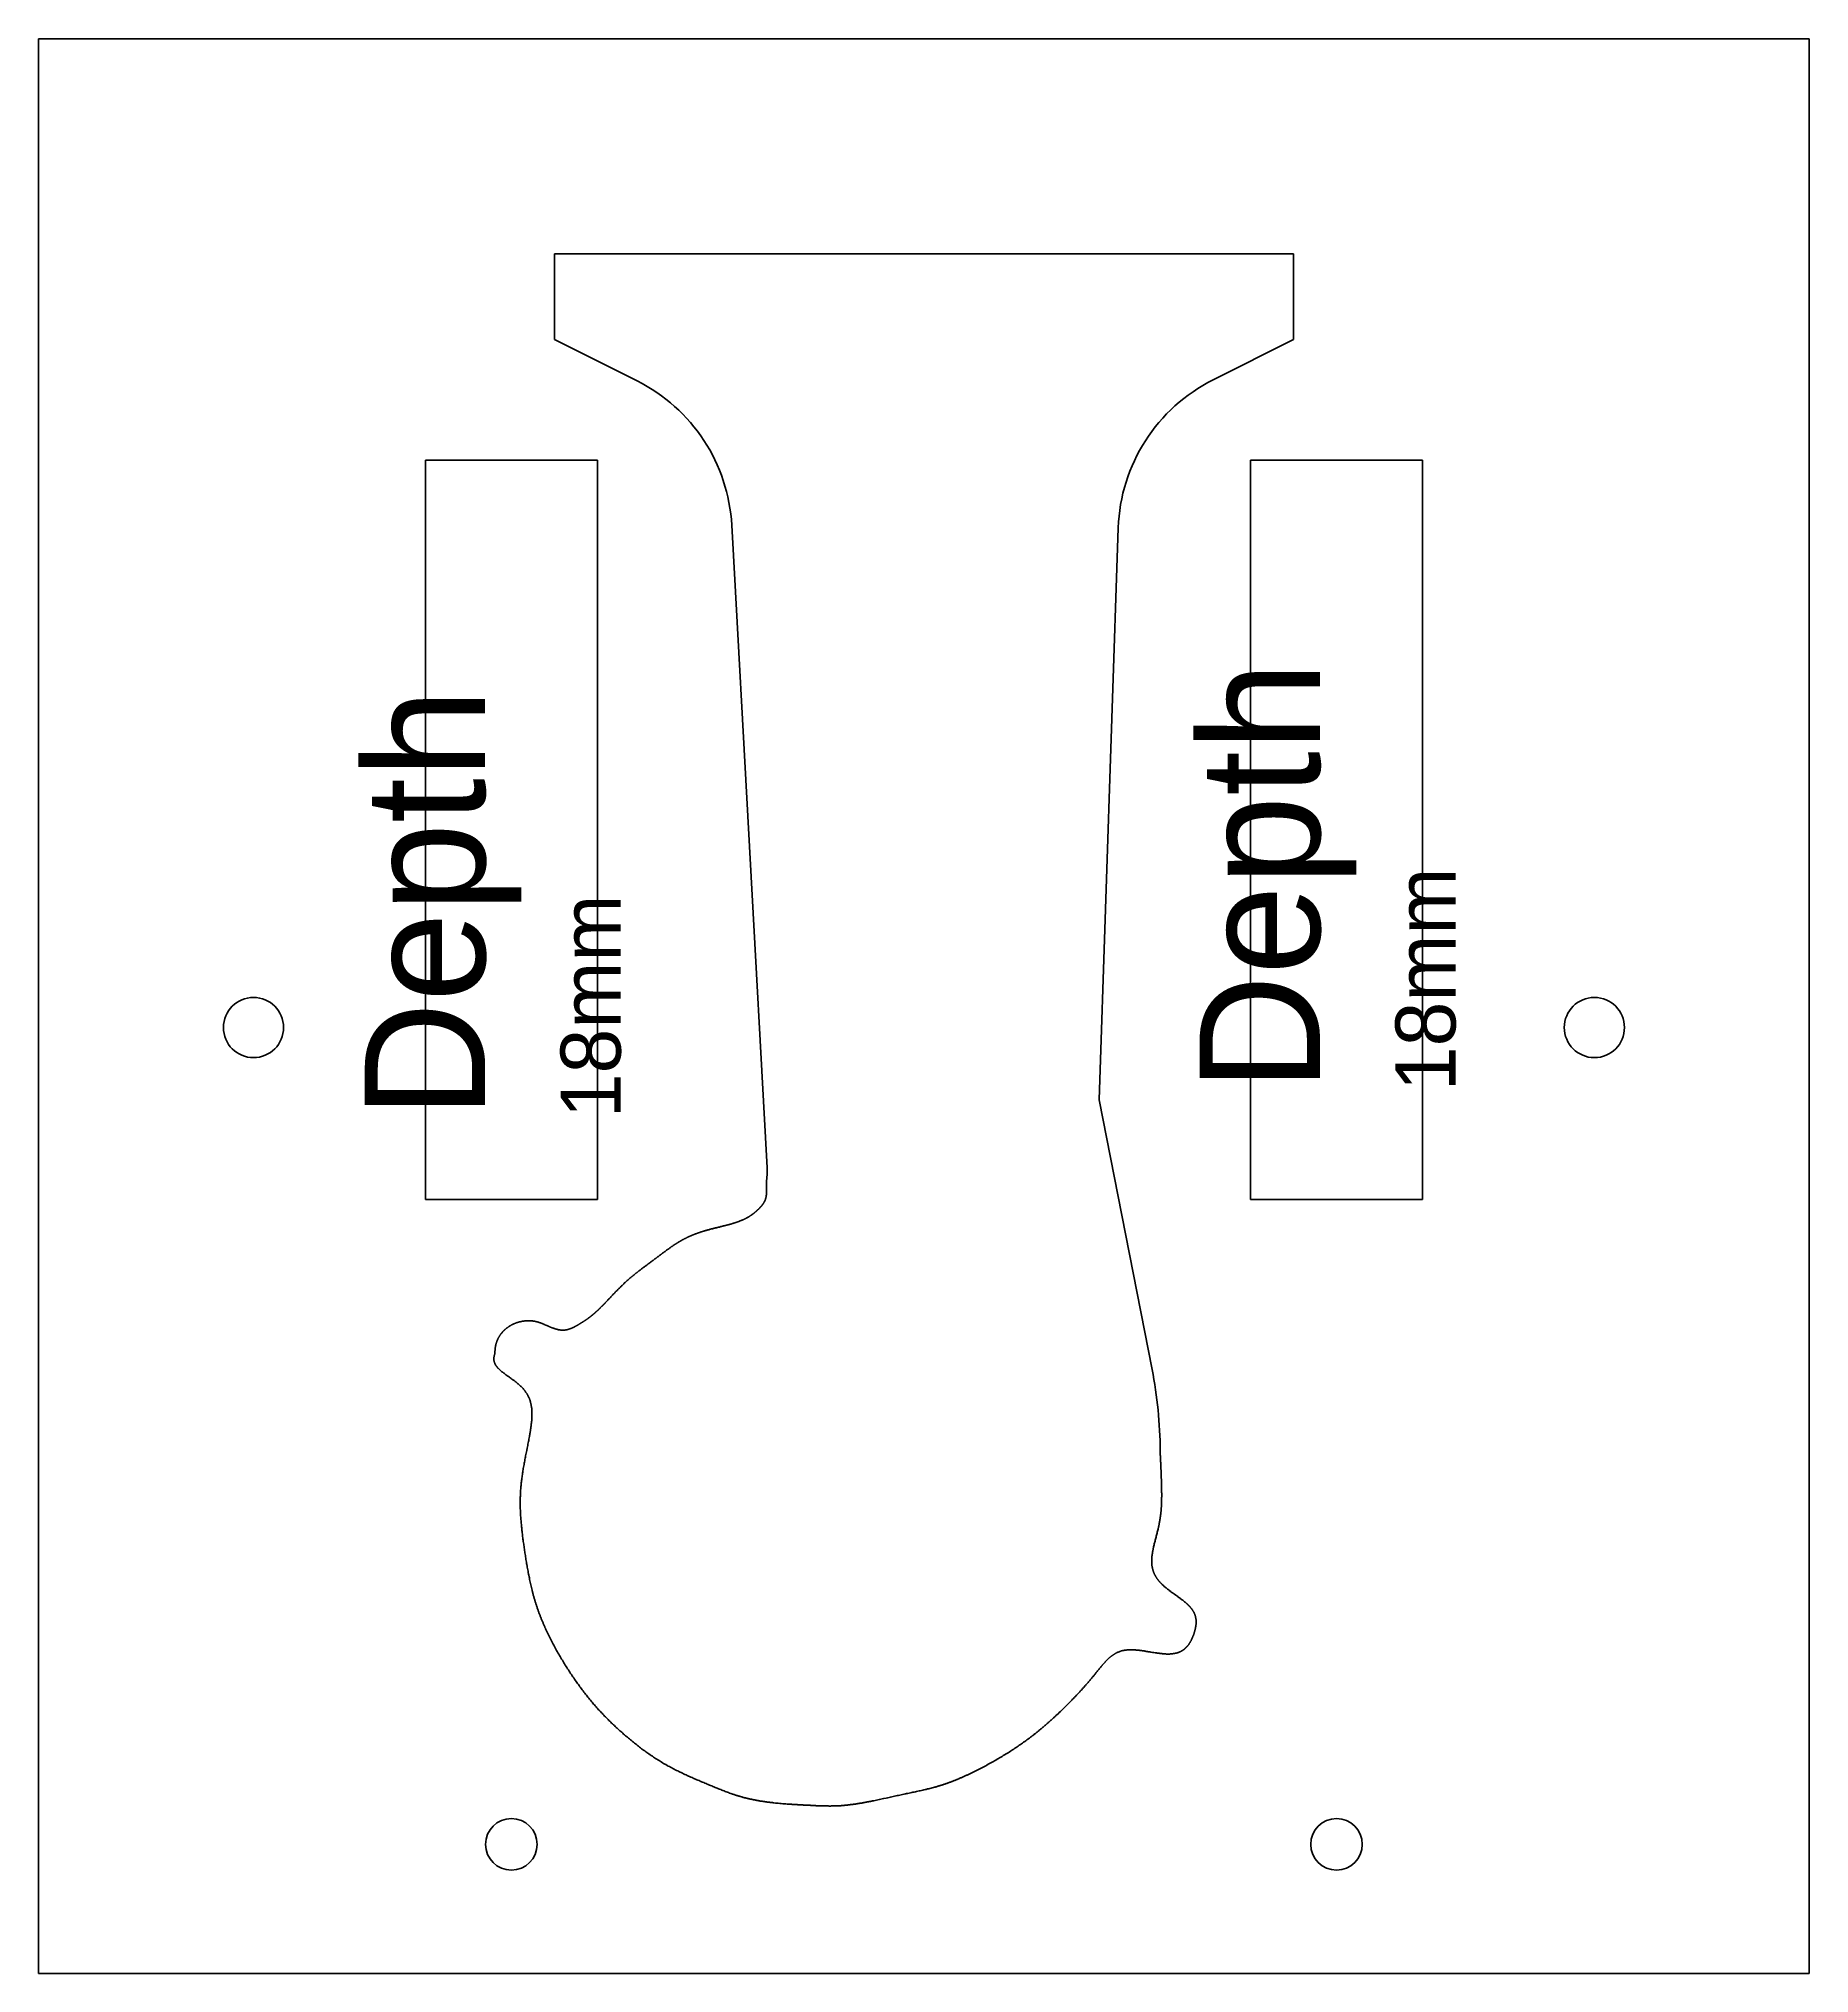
# Model space of a CAD drawing. Extents: x -586 to 710, y -253 to 486.
# Drawn here: x -104.9 to 101.1, y -211.4 to 13.6 of the extents above; entities that cross this region are included whole.
import ezdxf

# ---------------------------------------------------------------- set-up
doc = ezdxf.new("R2010")
doc.units = 0
doc.header["$MEASUREMENT"] = 0
doc.layers.add('Видимый контур (ГОСТ)', color=7, linetype='Continuous', lineweight=0)
doc.layers.add('Обозначение (ГОСТ)', color=7, linetype='Continuous', lineweight=0)

# ---------------------------------------------------------------- blocks, each defined once
blk = doc.blocks.new('Block_7')
at = {"layer": 'Обозначение (ГОСТ)', "char_height": 0.2, "attachment_point": 7, "rotation": 90}
for s, insert in [('\\C18;\\c0;\\FMyriad Pro|b0|i0|c1;\\H14.000000;\\W1.000000;Depth', (48.38, -108.8)), ('\\C18;\\c0;\\FMyriad Pro|b0|i0|c1;\\H7.000000;\\W1.000000;18mm', (60.04, -108.8))]:
    blk.add_mtext(s, dxfattribs=dict(at, insert=insert))
blk = doc.blocks.new('Block_8')
at = {"layer": 'Обозначение (ГОСТ)', "char_height": 0.2, "attachment_point": 7, "rotation": 90}
for s, insert in [('\\C18;\\c0;\\FMyriad Pro|b0|i0|c1;\\H14.000000;\\W1.000000;Depth', (-48.75, -111.95)), ('\\C18;\\c0;\\FMyriad Pro|b0|i0|c1;\\H7.000000;\\W1.000000;18mm', (-37.09, -111.95))]:
    blk.add_mtext(s, dxfattribs=dict(at, insert=insert))

msp = doc.modelspace()

# ---------------------------------------------------------------- linework, layer by layer
at = {"layer": 'Видимый контур (ГОСТ)', "color": 18, "lineweight": 50, "true_color": 0x000000}
for p, q in [((-104.91, 13.6), (101.09, 13.6)), ((-104.91, -211.4), (-104.91, 13.6)), ((101.09, 13.6), (101.09, -211.4)), ((-44.91, -11.4), (41.09, -11.4)), ((-44.91, -21.4), (-44.91, -11.4)), ((41.09, -11.4), (41.09, -21.4)), ((-35.29, -26.2), (-44.91, -21.4)), ((41.09, -21.4), (31.74, -26.07)), ((-59.91, -121.4), (-59.91, -35.4)), ((-59.91, -35.4), (-39.91, -35.4)), ((-39.91, -35.4), (-39.91, -121.4)), ((36.09, -121.4), (36.09, -35.4)), ((36.09, -35.4), (56.09, -35.4)), ((56.09, -35.4), (56.09, -121.4)), ((-20.14, -117.73), (-24.27, -42.99)), ((20.7, -43.29), (18.46, -109.8)), ((18.46, -109.8), (24.63, -141.18)), ((-39.91, -121.4), (-59.91, -121.4)), ((56.09, -121.4), (36.09, -121.4)), ((101.09, -211.4), (-104.91, -211.4))]:
    msp.add_line(p, q, dxfattribs=at)
for points in [[(-51.83, -139.33), (-51.83, -139.31), (-51.83, -139.28), (-51.83, -139.25), (-51.83, -139.23), (-51.82, -139.2), (-51.82, -139.17), (-51.82, -139.15), (-51.82, -139.12), (-51.82, -139.09), (-51.82, -139.07), (-51.82, -139.04), (-51.82, -139.01), (-51.82, -138.99), (-51.81, -138.96), (-51.81, -138.93), (-51.81, -138.91), (-51.81, -138.88), (-51.81, -138.85), (-51.8, -138.83), (-51.8, -138.8), (-51.8, -138.77), (-51.8, -138.75), (-51.79, -138.72), (-51.79, -138.69), (-51.79, -138.67), (-51.78, -138.64), (-51.78, -138.61), (-51.77, -138.59), (-51.77, -138.56), (-51.76, -138.53), (-51.76, -138.51), (-51.76, -138.48), (-51.75, -138.45), (-51.75, -138.43), (-51.74, -138.4), (-51.73, -138.37), (-51.73, -138.35), (-51.72, -138.32), (-51.72, -138.29), (-51.71, -138.27), (-51.7, -138.24), (-51.7, -138.21), (-51.69, -138.19), (-51.68, -138.16), (-51.67, -138.13), (-51.67, -138.11), (-51.66, -138.08), (-51.65, -138.05), (-51.64, -138.03), (-51.63, -138), (-51.63, -137.98), (-51.62, -137.95), (-51.61, -137.92), (-51.6, -137.9), (-51.59, -137.87), (-51.58, -137.85), (-51.57, -137.82), (-51.56, -137.8), (-51.55, -137.77), (-51.54, -137.75), (-51.53, -137.72), (-51.52, -137.69), (-51.5, -137.67), (-51.49, -137.64), (-51.48, -137.62), (-51.47, -137.59), (-51.46, -137.57), (-51.44, -137.54), (-51.43, -137.52), (-51.42, -137.49), (-51.41, -137.47), (-51.39, -137.44), (-51.38, -137.42), (-51.36, -137.4), (-51.35, -137.37), (-51.34, -137.35), (-51.32, -137.32), (-51.31, -137.3), (-51.29, -137.28), (-51.28, -137.25), (-51.26, -137.23), (-51.25, -137.2), (-51.23, -137.18), (-51.21, -137.16), (-51.2, -137.13), (-51.18, -137.11), (-51.16, -137.09), (-51.15, -137.07), (-51.13, -137.04), (-51.11, -137.02), (-51.09, -137), (-51.08, -136.97), (-51.06, -136.95), (-51.04, -136.93), (-51.02, -136.91), (-51, -136.89), (-50.98, -136.86), (-50.97, -136.84), (-50.95, -136.82), (-50.93, -136.8), (-50.91, -136.78), (-50.89, -136.76), (-50.87, -136.73), (-50.85, -136.71), (-50.83, -136.69), (-50.81, -136.67), (-50.78, -136.65), (-50.76, -136.63), (-50.74, -136.61), (-50.72, -136.59), (-50.7, -136.57), (-50.68, -136.55), (-50.66, -136.53), (-50.63, -136.51), (-50.61, -136.49), (-50.59, -136.47), (-50.57, -136.45), (-50.54, -136.43), (-50.52, -136.41), (-50.5, -136.4), (-50.47, -136.38), (-50.45, -136.36), (-50.43, -136.34), (-50.4, -136.32), (-50.38, -136.3), (-50.35, -136.29), (-50.33, -136.27), (-50.3, -136.25), (-50.28, -136.23), (-50.26, -136.22), (-50.23, -136.2), (-50.21, -136.18), (-50.18, -136.17), (-50.15, -136.15), (-50.13, -136.13), (-50.1, -136.12), (-50.08, -136.1), (-50.05, -136.09), (-50.03, -136.07), (-50, -136.05), (-49.97, -136.04), (-49.95, -136.02), (-49.92, -136.01), (-49.89, -135.99), (-49.87, -135.98), (-49.84, -135.97), (-49.81, -135.95), (-49.78, -135.94), (-49.76, -135.92), (-49.73, -135.91), (-49.7, -135.9), (-49.67, -135.88), (-49.64, -135.87), (-49.62, -135.86), (-49.59, -135.85), (-49.56, -135.83), (-49.53, -135.82), (-49.5, -135.81), (-49.47, -135.8), (-49.44, -135.79), (-49.42, -135.78), (-49.39, -135.77), (-49.36, -135.75), (-49.33, -135.74), (-49.3, -135.73), (-49.27, -135.72), (-49.24, -135.71), (-49.21, -135.7), (-49.18, -135.7), (-49.15, -135.69), (-49.12, -135.68), (-49.09, -135.67), (-49.06, -135.66), (-49.03, -135.65), (-49, -135.64), (-48.97, -135.64), (-48.94, -135.63), (-48.91, -135.62), (-48.88, -135.61), (-48.85, -135.61), (-48.81, -135.6), (-48.78, -135.59), (-48.75, -135.59), (-48.72, -135.58), (-48.69, -135.58), (-48.66, -135.57), (-48.63, -135.57), (-48.6, -135.56), (-48.57, -135.56), (-48.54, -135.55), (-48.5, -135.55), (-48.47, -135.54), (-48.44, -135.54), (-48.41, -135.54), (-48.38, -135.53), (-48.35, -135.53), (-48.32, -135.53), (-48.29, -135.52), (-48.26, -135.52), (-48.23, -135.52), (-48.2, -135.52), (-48.17, -135.52), (-48.13, -135.51), (-48.1, -135.51), (-48.07, -135.51), (-48.04, -135.51), (-48.01, -135.51), (-47.98, -135.51), (-47.95, -135.51), (-47.92, -135.51), (-47.89, -135.51), (-47.86, -135.51), (-47.83, -135.51), (-47.8, -135.51), (-47.77, -135.51), (-47.74, -135.51), (-47.72, -135.51), (-47.69, -135.51), (-47.66, -135.51), (-47.63, -135.52), (-47.6, -135.52), (-47.57, -135.52), (-47.54, -135.52), (-47.51, -135.53), (-47.48, -135.53), (-47.46, -135.53), (-47.43, -135.53), (-47.4, -135.54), (-47.37, -135.54), (-47.34, -135.55), (-47.31, -135.55), (-47.29, -135.55), (-47.26, -135.56), (-47.23, -135.56), (-47.2, -135.57), (-47.17, -135.57), (-47.14, -135.58), (-47.12, -135.58), (-47.09, -135.59), (-47.06, -135.6), (-47.03, -135.6), (-47, -135.61), (-46.98, -135.61), (-46.95, -135.62), (-46.92, -135.63), (-46.89, -135.64), (-46.86, -135.64), (-46.83, -135.65), (-46.82, -135.66), (-46.81, -135.66), (-46.79, -135.66), (-46.78, -135.67), (-46.76, -135.67), (-46.75, -135.68), (-46.73, -135.68), (-46.72, -135.69), (-46.71, -135.69), (-46.69, -135.7), (-46.68, -135.7), (-46.66, -135.71), (-46.65, -135.71), (-46.63, -135.72), (-46.62, -135.72), (-46.6, -135.73), (-46.59, -135.73), (-46.57, -135.74), (-46.56, -135.74), (-46.54, -135.75), (-46.53, -135.75), (-46.51, -135.76), (-46.5, -135.76), (-46.48, -135.77), (-46.47, -135.77), (-46.45, -135.78), (-46.44, -135.79), (-46.42, -135.79), (-46.41, -135.8), (-46.39, -135.8), (-46.37, -135.81), (-46.36, -135.82), (-46.34, -135.82), (-46.33, -135.83), (-46.31, -135.84), (-46.3, -135.84), (-46.28, -135.85), (-46.26, -135.85), (-46.25, -135.86), (-46.23, -135.87), (-46.22, -135.87), (-46.2, -135.88), (-46.18, -135.89), (-46.17, -135.9), (-46.15, -135.9), (-46.13, -135.91), (-46.12, -135.92), (-46.1, -135.92), (-46.08, -135.93), (-46.07, -135.94), (-46.05, -135.94), (-46.03, -135.95), (-46.02, -135.96), (-46, -135.97), (-45.98, -135.97), (-45.97, -135.98), (-45.93, -136), (-45.9, -136.01), (-45.86, -136.03), (-45.83, -136.04), (-45.79, -136.06), (-45.76, -136.07), (-45.72, -136.09), (-45.68, -136.1), (-45.65, -136.12), (-45.61, -136.14), (-45.57, -136.15), (-45.54, -136.17), (-45.5, -136.18), (-45.46, -136.2), (-45.43, -136.21), (-45.39, -136.23), (-45.35, -136.25), (-45.31, -136.26), (-45.28, -136.28), (-45.24, -136.29), (-45.2, -136.31), (-45.16, -136.32), (-45.12, -136.34), (-45.08, -136.35), (-45.05, -136.36), (-45.03, -136.37), (-45.01, -136.38), (-44.99, -136.38), (-44.97, -136.39), (-44.95, -136.4), (-44.93, -136.4), (-44.91, -136.41), (-44.89, -136.42), (-44.87, -136.42), (-44.85, -136.43), (-44.83, -136.44), (-44.81, -136.44), (-44.8, -136.45), (-44.78, -136.45), (-44.76, -136.46), (-44.74, -136.47), (-44.72, -136.47), (-44.7, -136.48), (-44.68, -136.48), (-44.66, -136.49), (-44.64, -136.49), (-44.62, -136.5), (-44.6, -136.5), (-44.58, -136.51), (-44.56, -136.51), (-44.54, -136.52), (-44.53, -136.52), (-44.51, -136.52), (-44.49, -136.53), (-44.47, -136.53), (-44.45, -136.54), (-44.43, -136.54), (-44.41, -136.54), (-44.39, -136.55), (-44.37, -136.55), (-44.35, -136.55), (-44.33, -136.56), (-44.32, -136.56), (-44.3, -136.56), (-44.28, -136.57), (-44.26, -136.57), (-44.24, -136.57), (-44.22, -136.57), (-44.2, -136.58), (-44.18, -136.58), (-44.16, -136.58), (-44.15, -136.58), (-44.13, -136.58), (-44.11, -136.58), (-44.09, -136.59), (-44.07, -136.59), (-44.05, -136.59), (-44.03, -136.59), (-44.02, -136.59), (-44, -136.59), (-43.98, -136.59), (-43.96, -136.59), (-43.94, -136.59), (-43.92, -136.59), (-43.91, -136.59), (-43.89, -136.59), (-43.87, -136.59), (-43.85, -136.59), (-43.83, -136.59), (-43.81, -136.59), (-43.8, -136.59), (-43.78, -136.59), (-43.76, -136.59), (-43.74, -136.59), (-43.72, -136.58), (-43.71, -136.58), (-43.69, -136.58), (-43.67, -136.58), (-43.65, -136.58), (-43.64, -136.58), (-43.62, -136.57), (-43.6, -136.57), (-43.58, -136.57), (-43.57, -136.57), (-43.55, -136.56), (-43.53, -136.56), (-43.51, -136.56), (-43.5, -136.55), (-43.48, -136.55), (-43.46, -136.55), (-43.44, -136.54), (-43.43, -136.54), (-43.41, -136.54), (-43.39, -136.53), (-43.37, -136.53), (-43.36, -136.52), (-43.34, -136.52), (-43.32, -136.51), (-43.31, -136.51), (-43.29, -136.51), (-43.27, -136.5), (-43.26, -136.5), (-43.24, -136.49), (-43.22, -136.49), (-43.21, -136.48), (-43.19, -136.48), (-43.17, -136.47), (-43.16, -136.46), (-43.14, -136.46), (-43.12, -136.45), (-43.11, -136.45), (-43.09, -136.44), (-43.07, -136.44), (-43.06, -136.43), (-43.04, -136.42), (-43.02, -136.42), (-43.01, -136.41), (-42.99, -136.4), (-42.98, -136.4), (-42.96, -136.39), (-42.94, -136.39), (-42.93, -136.38), (-42.91, -136.37), (-42.89, -136.36), (-42.88, -136.36), (-42.86, -136.35), (-42.85, -136.34), (-42.81, -136.33), (-42.78, -136.31), (-42.75, -136.3), (-42.72, -136.29), (-42.69, -136.27), (-42.66, -136.25), (-42.62, -136.24), (-42.59, -136.22), (-42.56, -136.21), (-42.53, -136.19), (-42.5, -136.17), (-42.47, -136.16), (-42.44, -136.14), (-42.41, -136.12), (-42.37, -136.11), (-42.34, -136.09), (-42.31, -136.07), (-42.28, -136.06), (-42.25, -136.04), (-42.22, -136.02), (-42.19, -136), (-42.16, -135.98), (-42.13, -135.97), (-42.1, -135.95), (-42.07, -135.93), (-42.04, -135.91), (-42.01, -135.89), (-41.98, -135.87), (-41.94, -135.86), (-41.91, -135.84), (-41.88, -135.82), (-41.85, -135.8), (-41.82, -135.78), (-41.79, -135.76), (-41.76, -135.74), (-41.73, -135.72), (-41.7, -135.7), (-41.67, -135.68), (-41.64, -135.67), (-41.61, -135.65), (-41.58, -135.63), (-41.55, -135.61), (-41.51, -135.59), (-41.48, -135.57), (-41.45, -135.54), (-41.42, -135.52), (-41.39, -135.5), (-41.36, -135.48), (-41.33, -135.46), (-41.3, -135.44), (-41.26, -135.42), (-41.23, -135.4), (-41.2, -135.38), (-41.17, -135.35), (-41.14, -135.33), (-41.11, -135.31), (-41.07, -135.29), (-41.04, -135.26), (-41.03, -135.25), (-41.01, -135.24), (-40.99, -135.23), (-40.98, -135.22), (-40.96, -135.21), (-40.94, -135.19), (-40.93, -135.18), (-40.91, -135.17), (-40.9, -135.16), (-40.88, -135.15), (-40.86, -135.13), (-40.85, -135.12), (-40.83, -135.11), (-40.81, -135.1), (-40.8, -135.08), (-40.78, -135.07), (-40.76, -135.06), (-40.75, -135.05), (-40.73, -135.03), (-40.71, -135.02), (-40.7, -135.01), (-40.68, -134.99), (-40.66, -134.98), (-40.65, -134.97), (-40.63, -134.95), (-40.61, -134.94), (-40.6, -134.93), (-40.58, -134.91), (-40.56, -134.9), (-40.54, -134.89), (-40.53, -134.87), (-40.51, -134.86), (-40.49, -134.84), (-40.48, -134.83), (-40.46, -134.81), (-40.44, -134.8), (-40.42, -134.79), (-40.41, -134.77), (-40.39, -134.76), (-40.37, -134.74), (-40.35, -134.73), (-40.34, -134.71), (-40.32, -134.7), (-40.3, -134.68), (-40.28, -134.67), (-40.27, -134.65), (-40.25, -134.64), (-40.23, -134.62), (-40.21, -134.61), (-40.2, -134.59), (-40.18, -134.57), (-40.16, -134.56), (-40.14, -134.54), (-40.12, -134.53), (-40.11, -134.51), (-40.09, -134.49), (-40.07, -134.48), (-40.05, -134.46), (-40.03, -134.44), (-40.02, -134.43), (-40, -134.41), (-39.98, -134.39), (-39.96, -134.38), (-39.94, -134.36), (-39.92, -134.34), (-39.9, -134.33), (-39.89, -134.31), (-39.87, -134.29), (-39.85, -134.27), (-39.83, -134.26), (-39.81, -134.24), (-39.79, -134.22), (-39.77, -134.2), (-39.76, -134.18), (-39.74, -134.17), (-39.72, -134.15), (-39.7, -134.13), (-39.68, -134.11), (-39.66, -134.09), (-39.64, -134.07), (-39.62, -134.06), (-39.6, -134.04), (-39.58, -134.02), (-39.57, -134), (-39.55, -133.98), (-39.53, -133.96), (-39.51, -133.94), (-39.49, -133.92), (-39.47, -133.9), (-39.45, -133.88), (-39.43, -133.86), (-39.41, -133.84), (-39.39, -133.82), (-39.37, -133.8), (-39.35, -133.79), (-39.33, -133.77), (-39.31, -133.75), (-39.29, -133.72), (-39.27, -133.7), (-39.25, -133.68), (-39.23, -133.66), (-39.21, -133.64), (-39.19, -133.62), (-39.17, -133.6), (-39.15, -133.58), (-39.13, -133.56), (-39.11, -133.54), (-39.09, -133.52), (-39.07, -133.5), (-39.05, -133.48), (-39.03, -133.46), (-39.01, -133.44), (-38.99, -133.41), (-38.97, -133.39), (-38.93, -133.35), (-38.89, -133.31), (-38.85, -133.27), (-38.81, -133.22), (-38.76, -133.18), (-38.72, -133.13), (-38.68, -133.09), (-38.64, -133.05), (-38.6, -133), (-38.56, -132.96), (-38.51, -132.91), (-38.47, -132.87), (-38.43, -132.82), (-38.39, -132.78), (-38.35, -132.73), (-38.3, -132.69), (-38.26, -132.64), (-38.22, -132.6), (-38.17, -132.55), (-38.13, -132.51), (-38.09, -132.46), (-38, -132.37), (-37.96, -132.33), (-37.92, -132.28), (-37.87, -132.24), (-37.83, -132.19), (-37.79, -132.15), (-37.74, -132.1), (-37.7, -132.06), (-37.66, -132.02), (-37.61, -131.97), (-37.57, -131.93), (-37.53, -131.88), (-37.48, -131.84), (-37.44, -131.79), (-37.39, -131.75), (-37.35, -131.71), (-37.31, -131.66), (-37.26, -131.62), (-37.22, -131.58), (-37.18, -131.53), (-37.13, -131.49), (-37.09, -131.45), (-37.04, -131.4), (-37, -131.36), (-36.96, -131.32), (-36.91, -131.28), (-36.87, -131.24), (-36.82, -131.2), (-36.78, -131.15), (-36.74, -131.11), (-36.69, -131.07), (-36.65, -131.03), (-36.6, -130.99), (-36.56, -130.95), (-36.52, -130.91), (-36.47, -130.87), (-36.43, -130.83), (-36.38, -130.79), (-36.34, -130.75), (-36.3, -130.71), (-36.25, -130.67), (-36.21, -130.64), (-36.16, -130.6), (-36.12, -130.56), (-36.08, -130.52), (-36.03, -130.48), (-35.99, -130.45), (-35.95, -130.41), (-35.9, -130.37), (-35.86, -130.34), (-35.81, -130.3), (-35.77, -130.26), (-35.73, -130.23), (-35.68, -130.19), (-35.64, -130.16), (-35.6, -130.12), (-35.55, -130.09), (-35.51, -130.05), (-35.47, -130.02), (-35.42, -129.98), (-35.38, -129.95), (-35.33, -129.91), (-35.29, -129.88), (-35.25, -129.84), (-35.2, -129.81), (-35.16, -129.78), (-35.12, -129.74), (-35.07, -129.71), (-35.03, -129.68), (-34.99, -129.64), (-34.94, -129.61), (-34.9, -129.58), (-34.86, -129.54), (-34.81, -129.51), (-34.77, -129.48), (-34.68, -129.41), (-34.6, -129.35), (-34.51, -129.28), (-34.42, -129.22), (-34.34, -129.16), (-34.16, -129.03), (-34.08, -128.96), (-33.99, -128.9), (-33.9, -128.83), (-33.82, -128.77), (-33.73, -128.7), (-33.64, -128.64), (-33.56, -128.57), (-33.47, -128.51), (-33.42, -128.48), (-33.38, -128.44), (-33.34, -128.41), (-33.29, -128.38), (-33.25, -128.34), (-33.21, -128.31), (-33.16, -128.28), (-33.12, -128.25), (-33.07, -128.21), (-33.03, -128.18), (-32.98, -128.15), (-32.94, -128.11), (-32.9, -128.08), (-32.85, -128.05), (-32.81, -128.01), (-32.76, -127.98), (-32.72, -127.94), (-32.67, -127.91), (-32.63, -127.88), (-32.58, -127.84), (-32.54, -127.81), (-32.49, -127.77), (-32.45, -127.74), (-32.4, -127.71), (-32.36, -127.67), (-32.31, -127.64), (-32.26, -127.6), (-32.22, -127.57), (-32.17, -127.54), (-32.13, -127.5), (-32.08, -127.47), (-32.03, -127.43), (-31.99, -127.4), (-31.94, -127.36), (-31.89, -127.33), (-31.85, -127.29), (-31.8, -127.26), (-31.75, -127.23), (-31.7, -127.19), (-31.66, -127.16), (-31.61, -127.12), (-31.56, -127.09), (-31.51, -127.05), (-31.46, -127.02), (-31.41, -126.98), (-31.37, -126.95), (-31.32, -126.92), (-31.27, -126.88), (-31.22, -126.85), (-31.17, -126.81), (-31.12, -126.78), (-31.07, -126.75), (-31.02, -126.71), (-30.97, -126.68), (-30.92, -126.65), (-30.89, -126.63), (-30.86, -126.61), (-30.84, -126.59), (-30.81, -126.58), (-30.79, -126.56), (-30.76, -126.55), (-30.73, -126.53), (-30.71, -126.51), (-30.68, -126.5), (-30.66, -126.48), (-30.63, -126.46), (-30.6, -126.45), (-30.58, -126.43), (-30.55, -126.41), (-30.52, -126.4), (-30.5, -126.38), (-30.47, -126.37), (-30.44, -126.35), (-30.42, -126.33), (-30.39, -126.32), (-30.36, -126.3), (-30.34, -126.29), (-30.31, -126.27), (-30.28, -126.25), (-30.25, -126.24), (-30.23, -126.22), (-30.2, -126.21), (-30.17, -126.19), (-30.14, -126.18), (-30.12, -126.16), (-30.09, -126.14), (-30.06, -126.13), (-30.03, -126.11), (-30.01, -126.1), (-29.98, -126.08), (-29.95, -126.07), (-29.92, -126.05), (-29.89, -126.04), (-29.86, -126.02), (-29.84, -126.01), (-29.81, -125.99), (-29.78, -125.98), (-29.75, -125.96), (-29.72, -125.95), (-29.69, -125.93), (-29.66, -125.92), (-29.63, -125.9), (-29.61, -125.89), (-29.58, -125.88), (-29.55, -125.86), (-29.52, -125.85), (-29.49, -125.83), (-29.46, -125.82), (-29.43, -125.8), (-29.4, -125.79), (-29.37, -125.78), (-29.34, -125.76), (-29.31, -125.75), (-29.28, -125.73), (-29.25, -125.72), (-29.22, -125.71), (-29.19, -125.69), (-29.16, -125.68), (-29.13, -125.67), (-29.1, -125.65), (-29.07, -125.64), (-29.04, -125.63), (-29.01, -125.61), (-28.98, -125.6), (-28.95, -125.59), (-28.92, -125.57), (-28.88, -125.56), (-28.85, -125.55), (-28.82, -125.54), (-28.79, -125.52), (-28.76, -125.51), (-28.73, -125.5), (-28.7, -125.49), (-28.67, -125.47), (-28.63, -125.46), (-28.6, -125.45), (-28.57, -125.44), (-28.54, -125.42), (-28.51, -125.41), (-28.48, -125.4), (-28.44, -125.39), (-28.41, -125.38), (-28.38, -125.36), (-28.35, -125.35), (-28.32, -125.34), (-28.28, -125.33), (-28.25, -125.32), (-28.22, -125.31), (-28.19, -125.29), (-28.15, -125.28), (-28.12, -125.27), (-28.09, -125.26), (-28.06, -125.25), (-28.02, -125.24), (-27.99, -125.23), (-27.96, -125.22), (-27.93, -125.21), (-27.89, -125.19), (-27.86, -125.18), (-27.83, -125.17), (-27.79, -125.16), (-27.76, -125.15), (-27.73, -125.14), (-27.69, -125.13), (-27.66, -125.12), (-27.63, -125.11), (-27.6, -125.1), (-27.56, -125.09), (-27.53, -125.08), (-27.46, -125.06), (-27.39, -125.04), (-27.33, -125.02), (-27.26, -125), (-27.19, -124.98), (-27.12, -124.96), (-27.06, -124.94), (-26.99, -124.92), (-26.92, -124.91), (-26.85, -124.89), (-26.79, -124.87), (-26.72, -124.85), (-26.65, -124.83), (-26.58, -124.81), (-26.51, -124.8), (-26.45, -124.78), (-26.38, -124.76), (-26.31, -124.75), (-26.24, -124.73), (-26.17, -124.71), (-26.11, -124.69), (-26.04, -124.68), (-25.97, -124.66), (-25.9, -124.65), (-25.84, -124.63), (-25.77, -124.61), (-25.7, -124.6), (-25.63, -124.58), (-25.57, -124.56), (-25.5, -124.55), (-25.43, -124.53), (-25.37, -124.51), (-25.3, -124.5), (-25.24, -124.48), (-25.2, -124.47), (-25.17, -124.47), (-25.14, -124.46), (-25.11, -124.45), (-25.07, -124.44), (-25.04, -124.43), (-25.01, -124.42), (-24.98, -124.42), (-24.95, -124.41), (-24.91, -124.4), (-24.88, -124.39), (-24.85, -124.38), (-24.82, -124.37), (-24.79, -124.37), (-24.75, -124.36), (-24.72, -124.35), (-24.69, -124.34), (-24.66, -124.33), (-24.63, -124.32), (-24.6, -124.32), (-24.57, -124.31), (-24.54, -124.3), (-24.51, -124.29), (-24.48, -124.28), (-24.44, -124.27), (-24.41, -124.26), (-24.38, -124.26), (-24.35, -124.25), (-24.32, -124.24), (-24.29, -124.23), (-24.26, -124.22), (-24.23, -124.21), (-24.2, -124.2), (-24.17, -124.2), (-24.14, -124.19), (-24.12, -124.18), (-24.09, -124.17), (-24.06, -124.16), (-24.03, -124.15), (-24, -124.14), (-23.97, -124.13), (-23.94, -124.12), (-23.91, -124.11), (-23.88, -124.1), (-23.86, -124.1), (-23.83, -124.09), (-23.8, -124.08), (-23.77, -124.07), (-23.74, -124.06), (-23.72, -124.05), (-23.69, -124.04), (-23.66, -124.03), (-23.63, -124.02), (-23.61, -124.01), (-23.58, -124), (-23.55, -123.99), (-23.53, -123.98), (-23.5, -123.97), (-23.47, -123.96), (-23.45, -123.95), (-23.42, -123.94), (-23.39, -123.93), (-23.37, -123.92), (-23.34, -123.91), (-23.32, -123.9), (-23.29, -123.89), (-23.27, -123.88), (-23.24, -123.87), (-23.22, -123.86), (-23.19, -123.85), (-23.17, -123.84), (-23.14, -123.83), (-23.12, -123.82), (-23.09, -123.81), (-23.07, -123.8), (-23.04, -123.79), (-23.02, -123.78), (-22.99, -123.77), (-22.97, -123.76), (-22.95, -123.75), (-22.92, -123.74), (-22.9, -123.73), (-22.88, -123.72), (-22.85, -123.71), (-22.83, -123.69), (-22.81, -123.68), (-22.79, -123.67), (-22.76, -123.66), (-22.74, -123.65), (-22.72, -123.64), (-22.7, -123.63), (-22.67, -123.62), (-22.65, -123.61), (-22.63, -123.6), (-22.61, -123.58), (-22.59, -123.57), (-22.57, -123.56), (-22.55, -123.55), (-22.52, -123.54), (-22.5, -123.53), (-22.48, -123.52), (-22.46, -123.51), (-22.44, -123.49), (-22.42, -123.48), (-22.4, -123.47), (-22.38, -123.46), (-22.36, -123.45), (-22.34, -123.44), (-22.32, -123.42), (-22.3, -123.41), (-22.28, -123.4), (-22.26, -123.39), (-22.24, -123.38), (-22.22, -123.37), (-22.21, -123.35), (-22.19, -123.34), (-22.17, -123.33), (-22.15, -123.32), (-22.13, -123.31), (-22.11, -123.3), (-22.09, -123.28), (-22.08, -123.27), (-22.06, -123.26), (-22.04, -123.25), (-22.02, -123.24), (-22.01, -123.22), (-21.99, -123.21), (-21.97, -123.2), (-21.95, -123.19), (-21.94, -123.18), (-21.92, -123.16), (-21.9, -123.15), (-21.89, -123.14), (-21.87, -123.13), (-21.85, -123.12), (-21.84, -123.1), (-21.82, -123.09), (-21.8, -123.08), (-21.79, -123.07), (-21.77, -123.05), (-21.76, -123.04), (-21.74, -123.03), (-21.72, -123.02), (-21.71, -123.01), (-21.69, -122.99), (-21.68, -122.98), (-21.66, -122.97), (-21.65, -122.96), (-21.63, -122.95), (-21.62, -122.93), (-21.6, -122.92), (-21.59, -122.91), (-21.57, -122.9), (-21.56, -122.89), (-21.54, -122.87), (-21.53, -122.86), (-21.52, -122.85), (-21.5, -122.84), (-21.49, -122.83), (-21.47, -122.81), (-21.46, -122.8), (-21.45, -122.79), (-21.43, -122.78), (-21.42, -122.77), (-21.41, -122.75), (-21.39, -122.74), (-21.38, -122.73), (-21.37, -122.72), (-21.35, -122.71), (-21.34, -122.69), (-21.33, -122.68), (-21.31, -122.67), (-21.3, -122.66), (-21.29, -122.65), (-21.28, -122.64), (-21.26, -122.62), (-21.25, -122.61), (-21.24, -122.6), (-21.23, -122.59), (-21.21, -122.58), (-21.2, -122.57), (-21.19, -122.55), (-21.18, -122.54), (-21.17, -122.53), (-21.15, -122.52), (-21.14, -122.51), (-21.13, -122.5), (-21.12, -122.48), (-21.11, -122.47), (-21.1, -122.46), (-21.09, -122.45), (-21.07, -122.44), (-21.06, -122.43), (-21.05, -122.42), (-21.04, -122.4), (-21.03, -122.39), (-21.02, -122.38), (-21.01, -122.37), (-21, -122.36), (-20.99, -122.35), (-20.98, -122.34), (-20.97, -122.32), (-20.96, -122.31), (-20.95, -122.3), (-20.94, -122.29), (-20.93, -122.28), (-20.91, -122.27), (-20.9, -122.26), (-20.9, -122.25), (-20.89, -122.23), (-20.88, -122.22), (-20.87, -122.21), (-20.86, -122.2), (-20.85, -122.19), (-20.84, -122.18), (-20.83, -122.17), (-20.82, -122.16), (-20.81, -122.15), (-20.8, -122.13), (-20.79, -122.12), (-20.78, -122.11), (-20.77, -122.1), (-20.76, -122.09), (-20.76, -122.08), (-20.75, -122.07), (-20.74, -122.06), (-20.73, -122.05), (-20.72, -122.04), (-20.71, -122.02), (-20.7, -122.01), (-20.7, -122), (-20.69, -121.99), (-20.68, -121.98), (-20.67, -121.97), (-20.66, -121.96), (-20.66, -121.95), (-20.65, -121.94), (-20.64, -121.93), (-20.63, -121.92), (-20.62, -121.9), (-20.62, -121.89), (-20.61, -121.88), (-20.6, -121.87), (-20.59, -121.86), (-20.59, -121.85), (-20.58, -121.84), (-20.57, -121.83), (-20.57, -121.82), (-20.56, -121.81), (-20.55, -121.8), (-20.55, -121.78), (-20.54, -121.77), (-20.53, -121.76), (-20.53, -121.75), (-20.52, -121.74), (-20.51, -121.73), (-20.51, -121.72), (-20.5, -121.71), (-20.49, -121.7), (-20.49, -121.69), (-20.48, -121.67), (-20.48, -121.66), (-20.47, -121.65), (-20.46, -121.64), (-20.46, -121.63), (-20.45, -121.62), (-20.45, -121.61), (-20.44, -121.6), (-20.44, -121.59), (-20.43, -121.57), (-20.43, -121.56), (-20.42, -121.55), (-20.42, -121.54), (-20.41, -121.53), (-20.41, -121.52), (-20.4, -121.51), (-20.4, -121.49), (-20.39, -121.48), (-20.39, -121.47), (-20.38, -121.46), (-20.38, -121.45), (-20.37, -121.44), (-20.37, -121.43), (-20.36, -121.41), (-20.36, -121.4), (-20.36, -121.39), (-20.35, -121.38), (-20.35, -121.37), (-20.34, -121.36), (-20.34, -121.35), (-20.34, -121.33), (-20.33, -121.32), (-20.33, -121.31), (-20.33, -121.3), (-20.32, -121.29), (-20.32, -121.27), (-20.32, -121.26), (-20.31, -121.25), (-20.31, -121.24), (-20.31, -121.23), (-20.3, -121.22), (-20.3, -121.2), (-20.3, -121.19), (-20.29, -121.18), (-20.29, -121.16), (-20.28, -121.13), (-20.28, -121.11), (-20.27, -121.08), (-20.27, -121.06), (-20.27, -121.03), (-20.26, -121.01), (-20.26, -120.98), (-20.25, -120.96), (-20.25, -120.94), (-20.25, -120.91), (-20.24, -120.89), (-20.24, -120.86), (-20.24, -120.84), (-20.24, -120.81), (-20.23, -120.79), (-20.23, -120.76), (-20.23, -120.73), (-20.23, -120.71), (-20.23, -120.68), (-20.23, -120.66), (-20.23, -120.63), (-20.22, -120.61), (-20.22, -120.58), (-20.22, -120.56), (-20.22, -120.53), (-20.22, -120.51), (-20.22, -120.48), (-20.22, -120.46), (-20.22, -120.43), (-20.22, -120.41), (-20.22, -120.38), (-20.22, -120.33), (-20.22, -120.28), (-20.22, -120.23), (-20.22, -120.18), (-20.22, -120.13), (-20.22, -120.08), (-20.22, -120.03), (-20.22, -119.97), (-20.22, -119.92), (-20.22, -119.9), (-20.22, -119.87), (-20.22, -119.85), (-20.22, -119.82), (-20.23, -119.79), (-20.23, -119.77), (-20.23, -119.74), (-20.23, -119.71), (-20.23, -119.69), (-20.22, -119.66), (-20.22, -119.63), (-20.22, -119.61), (-20.22, -119.58), (-20.22, -119.55), (-20.22, -119.53), (-20.22, -119.5), (-20.22, -119.47), (-20.22, -119.44), (-20.22, -119.41), (-20.22, -119.39), (-20.22, -119.36), (-20.22, -119.33), (-20.22, -119.3), (-20.21, -119.27), (-20.21, -119.24), (-20.21, -119.21), (-20.21, -119.18), (-20.21, -119.15), (-20.21, -119.12), (-20.2, -119.09), (-20.2, -119.06), (-20.2, -119.03), (-20.2, -119), (-20.2, -118.97), (-20.19, -118.94), (-20.19, -118.91), (-20.19, -118.88), (-20.19, -118.85), (-20.19, -118.81), (-20.18, -118.78), (-20.18, -118.75), (-20.18, -118.72), (-20.18, -118.69), (-20.17, -118.65), (-20.17, -118.62), (-20.17, -118.59), (-20.17, -118.56), (-20.16, -118.52), (-20.16, -118.49), (-20.16, -118.46), (-20.16, -118.42), (-20.16, -118.39), (-20.15, -118.36), (-20.15, -118.32), (-20.15, -118.29), (-20.15, -118.26), (-20.15, -118.22), (-20.15, -118.19), (-20.14, -118.16), (-20.14, -118.12), (-20.14, -118.09), (-20.14, -118.06), (-20.14, -118.02), (-20.14, -117.99), (-20.14, -117.96), (-20.14, -117.92), (-20.14, -117.89), (-20.14, -117.87), (-20.14, -117.86), (-20.14, -117.84), (-20.14, -117.82), (-20.14, -117.81), (-20.14, -117.79), (-20.14, -117.77), (-20.14, -117.76), (-20.14, -117.74), (-20.14, -117.73)], [(25.57, -150.62), (25.58, -150.7), (25.58, -150.77), (25.58, -150.85), (25.59, -150.92), (25.59, -150.99), (25.59, -151.07), (25.59, -151.14), (25.6, -151.21), (25.6, -151.28), (25.6, -151.35), (25.61, -151.42), (25.61, -151.49), (25.61, -151.56), (25.61, -151.63), (25.62, -151.7), (25.62, -151.77), (25.62, -151.84), (25.62, -151.9), (25.63, -151.97), (25.63, -152.04), (25.63, -152.1), (25.64, -152.17), (25.64, -152.23), (25.64, -152.3), (25.64, -152.36), (25.65, -152.43), (25.65, -152.49), (25.65, -152.55), (25.65, -152.62), (25.66, -152.68), (25.66, -152.74), (25.66, -152.8), (25.67, -152.86), (25.67, -152.92), (25.67, -152.99), (25.67, -153.05), (25.68, -153.11), (25.68, -153.16), (25.68, -153.22), (25.68, -153.28), (25.68, -153.34), (25.69, -153.4), (25.69, -153.46), (25.69, -153.51), (25.69, -153.57), (25.7, -153.63), (25.7, -153.68), (25.7, -153.74), (25.7, -153.79), (25.7, -153.85), (25.71, -153.9), (25.71, -153.96), (25.71, -154.01), (25.71, -154.07), (25.71, -154.12), (25.72, -154.17), (25.72, -154.22), (25.72, -154.28), (25.72, -154.33), (25.72, -154.38), (25.72, -154.43), (25.73, -154.48), (25.73, -154.54), (25.73, -154.59), (25.73, -154.64), (25.73, -154.69), (25.73, -154.74), (25.73, -154.79), (25.73, -154.83), (25.74, -154.88), (25.74, -154.93), (25.74, -154.98), (25.74, -155.03), (25.74, -155.08), (25.74, -155.12), (25.74, -155.17), (25.74, -155.22), (25.74, -155.27), (25.74, -155.31), (25.74, -155.36), (25.74, -155.4), (25.74, -155.45), (25.74, -155.49), (25.75, -155.54), (25.75, -155.59), (25.75, -155.63), (25.75, -155.67), (25.75, -155.72), (25.75, -155.81), (25.75, -155.89), (25.75, -155.98), (25.74, -156.06), (25.74, -156.15), (25.74, -156.23), (25.74, -156.31), (25.74, -156.4), (25.74, -156.48), (25.73, -156.56), (25.73, -156.64), (25.73, -156.71), (25.73, -156.79), (25.72, -156.87), (25.72, -156.94), (25.71, -157.02), (25.71, -157.1), (25.71, -157.17), (25.7, -157.24), (25.7, -157.32), (25.69, -157.39), (25.69, -157.46), (25.68, -157.53), (25.67, -157.6), (25.67, -157.67), (25.66, -157.74), (25.65, -157.81), (25.65, -157.88), (25.64, -157.95), (25.63, -158.01), (25.62, -158.08), (25.62, -158.15), (25.61, -158.21), (25.6, -158.28), (25.59, -158.34), (25.58, -158.41), (25.57, -158.47), (25.56, -158.54), (25.55, -158.6), (25.54, -158.67), (25.53, -158.73), (25.52, -158.79), (25.51, -158.85), (25.5, -158.91), (25.49, -158.98), (25.47, -159.04), (25.46, -159.1), (25.45, -159.16), (25.44, -159.22), (25.43, -159.28), (25.41, -159.34), (25.4, -159.4), (25.39, -159.46), (25.38, -159.52), (25.36, -159.58), (25.35, -159.64), (25.32, -159.76), (25.29, -159.87), (25.27, -159.99), (25.24, -160.1), (25.21, -160.22), (25.18, -160.33), (25.15, -160.45), (25.12, -160.56), (25.09, -160.67), (25.06, -160.79), (25, -161.01), (24.97, -161.13), (24.94, -161.24), (24.92, -161.35), (24.89, -161.46), (24.86, -161.58), (24.83, -161.69), (24.81, -161.8), (24.78, -161.91), (24.77, -161.97), (24.76, -162.03), (24.75, -162.08), (24.74, -162.14), (24.72, -162.2), (24.71, -162.25), (24.7, -162.31), (24.69, -162.36), (24.68, -162.42), (24.67, -162.48), (24.67, -162.53), (24.66, -162.59), (24.65, -162.65), (24.64, -162.7), (24.63, -162.76), (24.63, -162.82), (24.62, -162.87), (24.62, -162.93), (24.61, -162.98), (24.61, -163.04), (24.6, -163.1), (24.6, -163.15), (24.59, -163.21), (24.59, -163.27), (24.59, -163.32), (24.59, -163.38), (24.59, -163.44), (24.59, -163.49), (24.59, -163.55), (24.59, -163.61), (24.59, -163.66), (24.6, -163.72), (24.6, -163.77), (24.61, -163.83), (24.61, -163.89), (24.62, -163.94), (24.62, -164), (24.63, -164.05), (24.64, -164.11), (24.65, -164.17), (24.66, -164.22), (24.67, -164.28), (24.68, -164.33), (24.69, -164.36), (24.7, -164.39), (24.71, -164.42), (24.71, -164.44), (24.72, -164.47), (24.73, -164.5), (24.74, -164.53), (24.74, -164.55), (24.75, -164.58), (24.76, -164.61), (24.77, -164.64), (24.78, -164.66), (24.79, -164.69), (24.8, -164.72), (24.81, -164.75), (24.82, -164.77), (24.83, -164.8), (24.84, -164.83), (24.86, -164.86), (24.87, -164.88), (24.88, -164.91), (24.89, -164.94), (24.9, -164.96), (24.92, -164.99), (24.93, -165.02), (24.94, -165.04), (24.96, -165.07), (24.97, -165.1), (24.99, -165.13), (25, -165.15), (25.01, -165.18), (25.03, -165.21), (25.05, -165.23), (25.06, -165.26), (25.08, -165.28), (25.09, -165.31), (25.11, -165.34), (25.13, -165.36), (25.14, -165.39), (25.16, -165.42), (25.18, -165.44), (25.2, -165.47), (25.22, -165.5), (25.23, -165.52), (25.25, -165.55), (25.27, -165.57), (25.29, -165.6), (25.31, -165.63), (25.33, -165.65), (25.35, -165.68), (25.37, -165.7), (25.39, -165.73), (25.41, -165.75), (25.44, -165.78), (25.46, -165.81), (25.48, -165.83), (25.5, -165.86), (25.53, -165.88), (25.55, -165.91), (25.57, -165.93), (25.59, -165.96), (25.62, -165.98), (25.64, -166.01), (25.67, -166.03), (25.69, -166.06), (25.71, -166.08), (25.74, -166.11), (25.76, -166.13), (25.79, -166.16), (25.82, -166.18), (25.87, -166.23), (25.92, -166.28), (25.97, -166.33), (26.03, -166.38), (26.08, -166.43), (26.14, -166.48), (26.2, -166.53), (26.26, -166.57), (26.31, -166.62), (26.37, -166.67), (26.43, -166.72), (26.49, -166.76), (26.56, -166.81), (26.62, -166.86), (26.68, -166.91), (26.74, -166.95), (26.8, -167), (26.87, -167.05), (26.93, -167.09), (27, -167.14), (27.12, -167.23), (27.25, -167.32), (27.38, -167.42), (27.51, -167.51), (27.57, -167.55), (27.64, -167.6), (27.7, -167.65), (27.76, -167.69), (27.83, -167.74), (27.89, -167.78), (27.95, -167.83), (28.01, -167.87), (28.07, -167.92), (28.13, -167.96), (28.19, -168.01), (28.25, -168.05), (28.31, -168.1), (28.36, -168.15), (28.42, -168.19), (28.47, -168.24), (28.53, -168.28), (28.58, -168.33), (28.61, -168.35), (28.63, -168.37), (28.66, -168.4), (28.68, -168.42), (28.71, -168.44), (28.73, -168.47), (28.76, -168.49), (28.78, -168.51), (28.81, -168.53), (28.83, -168.56), (28.85, -168.58), (28.88, -168.6), (28.9, -168.63), (28.92, -168.65), (28.94, -168.67), (28.97, -168.7), (28.99, -168.72), (29.01, -168.74), (29.03, -168.77), (29.05, -168.79), (29.07, -168.81), (29.09, -168.84), (29.11, -168.86), (29.13, -168.88), (29.15, -168.91), (29.17, -168.93), (29.19, -168.95), (29.21, -168.98), (29.23, -169), (29.24, -169.02), (29.26, -169.05), (29.28, -169.07), (29.3, -169.09), (29.31, -169.12), (29.33, -169.14), (29.34, -169.17), (29.36, -169.19), (29.38, -169.21), (29.39, -169.24), (29.4, -169.26), (29.42, -169.28), (29.43, -169.31), (29.45, -169.33), (29.46, -169.36), (29.47, -169.38), (29.49, -169.4), (29.5, -169.43), (29.51, -169.45), (29.52, -169.48), (29.53, -169.5), (29.54, -169.52), (29.56, -169.55), (29.57, -169.57), (29.58, -169.6), (29.59, -169.62), (29.6, -169.65), (29.61, -169.67), (29.61, -169.7), (29.62, -169.72), (29.63, -169.74), (29.64, -169.77), (29.65, -169.79), (29.65, -169.82), (29.66, -169.84), (29.67, -169.87), (29.68, -169.89), (29.68, -169.92), (29.69, -169.94), (29.69, -169.97), (29.7, -169.99), (29.7, -170.02), (29.71, -170.04), (29.71, -170.07), (29.72, -170.09), (29.72, -170.12), (29.72, -170.14), (29.73, -170.17), (29.73, -170.19), (29.73, -170.22), (29.74, -170.24), (29.74, -170.27), (29.74, -170.3), (29.74, -170.32), (29.75, -170.35), (29.75, -170.4), (29.75, -170.45), (29.75, -170.5), (29.75, -170.55), (29.75, -170.6), (29.75, -170.66), (29.75, -170.71), (29.74, -170.76), (29.74, -170.81), (29.73, -170.86), (29.73, -170.92), (29.72, -170.97), (29.71, -171.02), (29.71, -171.08), (29.7, -171.13), (29.69, -171.18), (29.68, -171.24), (29.67, -171.29), (29.66, -171.34), (29.64, -171.4), (29.63, -171.45), (29.62, -171.5), (29.6, -171.56), (29.59, -171.61), (29.57, -171.66), (29.56, -171.72), (29.54, -171.77), (29.53, -171.82), (29.51, -171.88), (29.49, -171.93), (29.47, -171.98), (29.45, -172.04), (29.43, -172.09), (29.41, -172.14), (29.39, -172.2), (29.37, -172.25), (29.35, -172.3), (29.33, -172.35), (29.31, -172.4), (29.28, -172.46), (29.26, -172.51), (29.23, -172.56), (29.21, -172.61), (29.18, -172.66), (29.16, -172.71), (29.13, -172.76), (29.1, -172.81), (29.07, -172.86), (29.05, -172.91), (29.02, -172.95), (28.99, -173), (28.96, -173.05), (28.93, -173.1), (28.89, -173.14), (28.86, -173.19), (28.83, -173.23), (28.81, -173.25), (28.79, -173.28), (28.78, -173.3), (28.76, -173.32), (28.74, -173.34), (28.72, -173.36), (28.71, -173.38), (28.69, -173.4), (28.67, -173.42), (28.65, -173.44), (28.63, -173.46), (28.61, -173.48), (28.59, -173.5), (28.57, -173.52), (28.55, -173.54), (28.53, -173.56), (28.51, -173.58), (28.49, -173.6), (28.47, -173.62), (28.45, -173.64), (28.43, -173.65), (28.41, -173.67), (28.39, -173.69), (28.37, -173.71), (28.35, -173.72), (28.32, -173.74), (28.3, -173.76), (28.28, -173.77), (28.26, -173.79), (28.23, -173.81), (28.21, -173.82), (28.19, -173.84), (28.16, -173.85), (28.14, -173.87), (28.11, -173.88), (28.09, -173.9), (28.07, -173.91), (28.04, -173.92), (28.02, -173.94), (27.99, -173.95), (27.97, -173.96), (27.94, -173.98), (27.91, -173.99), (27.89, -174), (27.86, -174.01), (27.83, -174.02), (27.81, -174.03), (27.78, -174.05), (27.75, -174.06), (27.73, -174.07), (27.7, -174.08), (27.67, -174.09), (27.64, -174.1), (27.61, -174.11), (27.58, -174.11), (27.56, -174.12), (27.53, -174.13), (27.5, -174.14), (27.47, -174.15), (27.44, -174.16), (27.41, -174.16), (27.38, -174.17), (27.35, -174.18), (27.31, -174.18), (27.28, -174.19), (27.25, -174.2), (27.22, -174.2), (27.19, -174.21), (27.16, -174.21), (27.13, -174.22), (27.09, -174.22), (27.06, -174.23), (27.03, -174.23), (27, -174.23), (26.96, -174.24), (26.93, -174.24), (26.9, -174.24), (26.86, -174.25), (26.83, -174.25), (26.79, -174.25), (26.76, -174.25), (26.72, -174.25), (26.69, -174.26), (26.65, -174.26), (26.62, -174.26), (26.58, -174.26), (26.55, -174.26), (26.51, -174.26), (26.48, -174.26), (26.44, -174.26), (26.41, -174.26), (26.37, -174.26), (26.33, -174.26), (26.3, -174.26), (26.26, -174.26), (26.22, -174.25), (26.19, -174.25), (26.15, -174.25), (26.07, -174.25), (26, -174.24), (25.92, -174.23), (25.85, -174.23), (25.77, -174.22), (25.69, -174.21), (25.61, -174.2), (25.54, -174.19), (25.46, -174.18), (25.38, -174.17), (25.3, -174.16), (25.22, -174.15), (25.14, -174.14), (25.06, -174.13), (24.98, -174.12), (24.82, -174.09), (24.66, -174.07), (24.5, -174.04), (24.35, -174.01), (24.27, -174), (24.19, -173.99), (24.11, -173.97), (24.03, -173.96), (23.95, -173.95), (23.88, -173.94), (23.8, -173.92), (23.72, -173.91), (23.65, -173.9), (23.57, -173.89), (23.49, -173.88), (23.42, -173.87), (23.35, -173.86), (23.27, -173.85), (23.2, -173.84), (23.13, -173.83), (23.05, -173.82), (22.98, -173.82), (22.91, -173.81), (22.84, -173.8), (22.77, -173.8), (22.7, -173.79), (22.63, -173.79), (22.57, -173.78), (22.5, -173.78), (22.43, -173.78), (22.37, -173.77), (22.3, -173.77), (22.24, -173.77), (22.2, -173.77), (22.17, -173.77), (22.14, -173.77), (22.11, -173.77), (22.08, -173.77), (22.05, -173.77), (22.02, -173.77), (21.99, -173.77), (21.96, -173.77), (21.93, -173.78), (21.9, -173.78), (21.87, -173.78), (21.84, -173.78), (21.81, -173.78), (21.78, -173.78), (21.75, -173.79), (21.72, -173.79), (21.69, -173.79), (21.66, -173.8), (21.63, -173.8), (21.6, -173.8), (21.58, -173.81), (21.55, -173.81), (21.52, -173.81), (21.49, -173.82), (21.47, -173.82), (21.44, -173.83), (21.41, -173.83), (21.36, -173.84), (21.3, -173.85), (21.25, -173.86), (21.2, -173.87), (21.15, -173.88), (21.1, -173.9), (21.05, -173.91), (21, -173.93), (20.95, -173.94), (20.9, -173.96), (20.86, -173.97), (20.81, -173.99), (20.76, -174.01), (20.72, -174.03), (20.67, -174.04), (20.63, -174.06), (20.58, -174.08), (20.54, -174.1), (20.5, -174.12), (20.46, -174.15), (20.41, -174.17), (20.37, -174.19), (20.33, -174.21), (20.29, -174.24), (20.25, -174.26), (20.21, -174.29), (20.17, -174.31), (20.13, -174.34), (20.09, -174.36), (20.05, -174.39), (20.01, -174.42), (19.98, -174.44), (19.94, -174.47), (19.9, -174.5), (19.86, -174.53), (19.83, -174.56), (19.79, -174.59), (19.75, -174.62), (19.72, -174.65), (19.68, -174.68), (19.64, -174.71), (19.61, -174.75), (19.57, -174.78), (19.54, -174.81), (19.5, -174.85), (19.47, -174.88), (19.43, -174.91), (19.4, -174.95), (19.36, -174.98), (19.33, -175.02), (19.29, -175.06), (19.26, -175.09), (19.22, -175.13), (19.19, -175.17), (19.16, -175.2), (19.12, -175.24), (19.09, -175.28), (19.05, -175.32), (19.02, -175.36), (18.98, -175.4), (18.95, -175.44), (18.91, -175.48), (18.88, -175.52), (18.84, -175.56), (18.81, -175.6), (18.77, -175.65), (18.74, -175.69), (18.7, -175.73), (18.66, -175.78), (18.63, -175.82), (18.59, -175.86), (18.56, -175.91), (18.52, -175.95), (18.48, -176), (18.44, -176.05), (18.41, -176.09), (18.37, -176.14), (18.33, -176.19), (18.29, -176.23), (18.25, -176.28), (18.21, -176.33), (18.17, -176.38), (18.13, -176.43), (18.09, -176.48), (18.05, -176.53), (18.01, -176.58), (17.97, -176.63), (17.93, -176.68), (17.88, -176.73), (17.84, -176.79), (17.8, -176.84), (17.75, -176.89), (17.71, -176.95), (17.66, -177), (17.62, -177.05), (17.57, -177.11), (17.53, -177.16), (17.48, -177.22), (17.43, -177.28), (17.38, -177.33), (17.33, -177.39), (17.29, -177.45), (17.24, -177.5), (17.19, -177.56), (17.14, -177.62), (17.09, -177.68), (17.03, -177.74), (16.98, -177.8), (16.93, -177.86), (16.88, -177.92), (16.82, -177.98), (16.77, -178.04), (16.72, -178.1), (16.66, -178.16), (16.61, -178.22), (16.55, -178.29), (16.49, -178.35), (16.44, -178.41), (16.38, -178.47), (16.32, -178.54), (16.27, -178.6), (16.21, -178.66), (16.15, -178.73), (16.09, -178.79), (16.03, -178.85), (15.97, -178.92), (15.91, -178.98), (15.85, -179.05), (15.79, -179.11), (15.72, -179.18), (15.66, -179.24), (15.6, -179.31), (15.54, -179.37), (15.47, -179.44), (15.41, -179.5), (15.35, -179.57), (15.28, -179.64), (15.22, -179.7), (15.15, -179.77), (15.02, -179.9), (14.89, -180.03), (14.76, -180.16), (14.63, -180.29), (14.49, -180.43), (14.36, -180.56), (14.23, -180.69), (14.09, -180.82), (13.96, -180.94), (13.82, -181.07), (13.69, -181.2), (13.55, -181.33), (13.49, -181.39), (13.42, -181.45), (13.35, -181.51), (13.29, -181.58), (13.22, -181.64), (13.15, -181.7), (13.08, -181.76), (13.02, -181.82), (12.95, -181.88), (12.88, -181.94), (12.82, -182), (12.75, -182.06), (12.69, -182.12), (12.62, -182.18), (12.55, -182.24), (12.49, -182.3), (12.42, -182.35), (12.36, -182.41), (12.29, -182.47), (12.22, -182.52), (12.16, -182.58), (12.09, -182.64), (12.03, -182.69), (11.96, -182.75), (11.9, -182.8), (11.83, -182.86), (11.77, -182.91), (11.71, -182.97), (11.64, -183.02), (11.58, -183.07), (11.51, -183.13), (11.45, -183.18), (11.39, -183.23), (11.32, -183.28), (11.26, -183.34), (11.19, -183.39), (11.13, -183.44), (11.07, -183.49), (11, -183.54), (10.94, -183.59), (10.88, -183.64), (10.82, -183.69), (10.75, -183.74), (10.69, -183.79), (10.63, -183.83), (10.56, -183.88), (10.5, -183.93), (10.44, -183.98), (10.38, -184.03), (10.31, -184.07), (10.25, -184.12), (10.19, -184.17), (10.06, -184.26), (9.94, -184.35), (9.81, -184.44), (9.69, -184.53), (9.56, -184.62), (9.44, -184.71), (9.31, -184.8), (9.18, -184.88), (9.05, -184.97), (8.92, -185.06), (8.8, -185.15), (8.67, -185.23), (8.53, -185.32), (8.4, -185.4), (8.27, -185.49), (8.14, -185.57), (8, -185.66), (7.87, -185.74), (7.8, -185.79), (7.73, -185.83), (7.66, -185.87), (7.59, -185.91), (7.52, -185.96), (7.46, -186), (7.39, -186.04), (7.32, -186.08), (7.25, -186.12), (7.18, -186.17), (7.11, -186.21), (7.03, -186.25), (6.96, -186.29), (6.89, -186.33), (6.75, -186.42), (6.6, -186.5), (6.46, -186.59), (6.31, -186.67), (6.17, -186.75), (6.02, -186.84), (5.87, -186.92), (5.72, -187), (5.57, -187.09), (5.42, -187.17), (5.27, -187.25), (5.12, -187.33), (4.96, -187.42), (4.81, -187.5), (4.66, -187.58), (4.5, -187.66), (4.35, -187.74), (4.19, -187.81), (4.04, -187.89), (3.88, -187.97), (3.73, -188.05), (3.65, -188.08), (3.58, -188.12), (3.5, -188.16), (3.42, -188.19), (3.35, -188.23), (3.27, -188.27), (3.19, -188.3), (3.12, -188.34), (3.04, -188.37), (2.96, -188.41), (2.89, -188.44), (2.81, -188.48), (2.73, -188.51), (2.66, -188.55), (2.58, -188.58), (2.51, -188.61), (2.43, -188.65), (2.36, -188.68), (2.28, -188.71), (2.2, -188.74), (2.13, -188.78), (2.05, -188.81), (1.98, -188.84), (1.91, -188.87), (1.83, -188.9), (1.76, -188.93), (1.68, -188.96), (1.61, -188.99), (1.54, -189.02), (1.46, -189.05), (1.39, -189.07), (1.32, -189.1), (1.24, -189.13), (1.17, -189.16), (1.1, -189.18), (1.02, -189.21), (0.95, -189.24), (0.88, -189.26), (0.81, -189.29), (0.74, -189.31), (0.67, -189.34), (0.59, -189.36), (0.52, -189.39), (0.45, -189.41), (0.38, -189.43), (0.31, -189.46), (0.24, -189.48), (0.17, -189.5), (0.1, -189.52), (0.03, -189.55), (-0.04, -189.57), (-0.11, -189.59), (-0.18, -189.61), (-0.25, -189.63), (-0.32, -189.65), (-0.39, -189.67), (-0.46, -189.69), (-0.53, -189.71), (-0.6, -189.73), (-0.67, -189.75), (-0.81, -189.79), (-0.95, -189.82), (-1.08, -189.86), (-1.22, -189.9), (-1.36, -189.93), (-1.5, -189.96), (-1.64, -190), (-1.78, -190.03), (-1.92, -190.06), (-2.06, -190.09), (-2.2, -190.13), (-2.34, -190.16), (-2.48, -190.19), (-2.62, -190.22), (-2.76, -190.25), (-2.91, -190.28), (-3.05, -190.31), (-3.2, -190.34), (-3.34, -190.37), (-3.49, -190.41), (-3.64, -190.44), (-3.79, -190.47), (-3.86, -190.49), (-3.94, -190.5), (-4.01, -190.52), (-4.09, -190.53), (-4.24, -190.57), (-4.39, -190.6), (-4.55, -190.63), (-4.7, -190.66), (-4.86, -190.7), (-5.01, -190.73), (-5.17, -190.77), (-5.33, -190.8), (-5.49, -190.83), (-5.65, -190.87), (-5.81, -190.9), (-5.97, -190.94), (-6.13, -190.97), (-6.29, -191.01), (-6.61, -191.08), (-6.94, -191.15), (-7.1, -191.18), (-7.26, -191.22), (-7.42, -191.25), (-7.58, -191.28), (-7.75, -191.32), (-7.9, -191.35), (-7.98, -191.36), (-8.06, -191.38), (-8.14, -191.4), (-8.22, -191.41), (-8.3, -191.43), (-8.38, -191.44), (-8.46, -191.46), (-8.53, -191.47), (-8.61, -191.49), (-8.69, -191.5), (-8.77, -191.52), (-8.84, -191.53), (-8.92, -191.55), (-9, -191.56), (-9.07, -191.57), (-9.15, -191.59), (-9.22, -191.6), (-9.3, -191.61), (-9.37, -191.62), (-9.45, -191.64), (-9.52, -191.65), (-9.59, -191.66), (-9.67, -191.67), (-9.74, -191.68), (-9.81, -191.7), (-9.89, -191.71), (-9.96, -191.72), (-10.03, -191.73), (-10.1, -191.74), (-10.17, -191.75), (-10.24, -191.76), (-10.31, -191.77), (-10.38, -191.78), (-10.45, -191.78), (-10.52, -191.79), (-10.59, -191.8), (-10.66, -191.81), (-10.72, -191.82), (-10.79, -191.83), (-10.86, -191.83), (-10.93, -191.84), (-10.99, -191.85), (-11.06, -191.85), (-11.13, -191.86), (-11.19, -191.87), (-11.26, -191.87), (-11.33, -191.88), (-11.39, -191.88), (-11.46, -191.89), (-11.52, -191.89), (-11.59, -191.9), (-11.65, -191.9), (-11.71, -191.9), (-11.78, -191.91), (-11.84, -191.91), (-11.91, -191.91), (-11.97, -191.92), (-12.03, -191.92), (-12.1, -191.92), (-12.16, -191.92), (-12.29, -191.93), (-12.41, -191.93), (-12.54, -191.93), (-12.66, -191.93), (-12.79, -191.94), (-12.92, -191.94), (-13.05, -191.93), (-13.17, -191.93), (-13.24, -191.93), (-13.3, -191.93), (-13.37, -191.93), (-13.43, -191.93), (-13.5, -191.93), (-13.56, -191.93), (-13.63, -191.92), (-13.69, -191.92), (-13.76, -191.92), (-13.83, -191.92), (-13.89, -191.92), (-13.96, -191.91), (-14.03, -191.91), (-14.1, -191.91), (-14.17, -191.91), (-14.23, -191.91), (-14.3, -191.9), (-14.37, -191.9), (-14.44, -191.9), (-14.51, -191.89), (-14.58, -191.89), (-14.66, -191.89), (-14.73, -191.88), (-14.8, -191.88), (-14.87, -191.88), (-14.94, -191.88), (-15.02, -191.87), (-15.09, -191.87), (-15.16, -191.86), (-15.24, -191.86), (-15.31, -191.86), (-15.39, -191.85), (-15.46, -191.85), (-15.54, -191.85), (-15.62, -191.84), (-15.69, -191.84), (-15.77, -191.83), (-15.85, -191.83), (-15.93, -191.83), (-16.01, -191.82), (-16.09, -191.82), (-16.16, -191.81), (-16.24, -191.81), (-16.32, -191.8), (-16.41, -191.8), (-16.49, -191.79), (-16.57, -191.79), (-16.65, -191.78), (-16.73, -191.78), (-16.81, -191.77), (-16.9, -191.77), (-16.98, -191.76), (-17.06, -191.76), (-17.15, -191.75), (-17.23, -191.75), (-17.31, -191.74), (-17.4, -191.74), (-17.48, -191.73), (-17.65, -191.72), (-17.82, -191.71), (-17.99, -191.69), (-18.17, -191.68), (-18.34, -191.67), (-18.51, -191.65), (-18.68, -191.64), (-18.86, -191.62), (-19.03, -191.6), (-19.2, -191.59), (-19.37, -191.57), (-19.46, -191.56), (-19.54, -191.55), (-19.63, -191.54), (-19.71, -191.53), (-19.8, -191.52), (-19.88, -191.51), (-19.97, -191.5), (-20.05, -191.49), (-20.14, -191.48), (-20.22, -191.47), (-20.3, -191.45), (-20.39, -191.44), (-20.47, -191.43), (-20.55, -191.42), (-20.63, -191.41), (-20.72, -191.39), (-20.8, -191.38), (-20.88, -191.37), (-20.96, -191.36), (-21.04, -191.34), (-21.12, -191.33), (-21.2, -191.31), (-21.28, -191.3), (-21.36, -191.29), (-21.44, -191.27), (-21.52, -191.26), (-21.6, -191.24), (-21.68, -191.23), (-21.75, -191.21), (-21.83, -191.19), (-21.91, -191.18), (-21.98, -191.16), (-22.06, -191.15), (-22.14, -191.13), (-22.21, -191.11), (-22.29, -191.09), (-22.36, -191.08), (-22.44, -191.06), (-22.51, -191.04), (-22.58, -191.02), (-22.66, -191), (-22.73, -190.99), (-22.8, -190.97), (-22.87, -190.95), (-22.95, -190.93), (-23.02, -190.91), (-23.09, -190.89), (-23.16, -190.87), (-23.23, -190.85), (-23.3, -190.83), (-23.37, -190.81), (-23.44, -190.79), (-23.51, -190.77), (-23.58, -190.75), (-23.65, -190.72), (-23.71, -190.7), (-23.78, -190.68), (-23.85, -190.66), (-23.92, -190.64), (-23.98, -190.61), (-24.05, -190.59), (-24.12, -190.57), (-24.18, -190.55), (-24.25, -190.52), (-24.38, -190.48), (-24.52, -190.43), (-24.65, -190.38), (-24.78, -190.33), (-24.91, -190.28), (-25.04, -190.24), (-25.17, -190.19), (-25.3, -190.14), (-25.43, -190.08), (-25.56, -190.03), (-25.69, -189.98), (-25.82, -189.93), (-25.95, -189.88), (-26.08, -189.82), (-26.21, -189.77), (-26.34, -189.72), (-26.47, -189.66), (-26.6, -189.61), (-26.73, -189.56), (-26.86, -189.5), (-27, -189.45), (-27.13, -189.39), (-27.26, -189.33), (-27.4, -189.28), (-27.53, -189.22), (-27.66, -189.17), (-27.8, -189.11), (-27.93, -189.05), (-28.07, -188.99), (-28.21, -188.93), (-28.34, -188.88), (-28.48, -188.82), (-28.62, -188.76), (-28.76, -188.7), (-28.89, -188.64), (-29.03, -188.58), (-29.17, -188.51), (-29.31, -188.45), (-29.45, -188.39), (-29.59, -188.32), (-29.73, -188.26), (-29.87, -188.2), (-30.01, -188.13), (-30.14, -188.06), (-30.28, -188), (-30.42, -187.93), (-30.56, -187.86), (-30.7, -187.79), (-30.84, -187.72), (-30.98, -187.65), (-31.11, -187.58), (-31.25, -187.51), (-31.39, -187.44), (-31.53, -187.36), (-31.66, -187.29), (-31.8, -187.21), (-31.93, -187.13), (-32.07, -187.06), (-32.2, -186.98), (-32.34, -186.9), (-32.47, -186.82), (-32.6, -186.74), (-32.73, -186.66), (-32.87, -186.58), (-33, -186.49), (-33.13, -186.41), (-33.26, -186.33), (-33.39, -186.24), (-33.51, -186.16), (-33.64, -186.07), (-33.77, -185.98), (-33.9, -185.89), (-34.02, -185.81), (-34.15, -185.72), (-34.27, -185.63), (-34.4, -185.54), (-34.52, -185.45), (-34.64, -185.36), (-34.76, -185.27), (-34.88, -185.17), (-35.01, -185.08), (-35.13, -184.99), (-35.24, -184.9), (-35.36, -184.8), (-35.48, -184.71), (-35.6, -184.62), (-35.72, -184.52), (-35.83, -184.43), (-35.95, -184.33), (-36.06, -184.24), (-36.18, -184.14), (-36.29, -184.05), (-36.4, -183.95), (-36.52, -183.85), (-36.63, -183.76), (-36.74, -183.66), (-36.85, -183.57), (-36.96, -183.47), (-37.07, -183.37), (-37.18, -183.27), (-37.29, -183.18), (-37.4, -183.08), (-37.51, -182.98), (-37.61, -182.88), (-37.72, -182.79), (-37.83, -182.69), (-37.93, -182.59), (-38.04, -182.49), (-38.14, -182.39), (-38.25, -182.29), (-38.35, -182.19), (-38.45, -182.09), (-38.56, -181.99), (-38.66, -181.89), (-38.76, -181.78), (-38.86, -181.68), (-38.96, -181.58), (-39.06, -181.48), (-39.16, -181.37), (-39.26, -181.27), (-39.36, -181.16), (-39.46, -181.06), (-39.56, -180.95), (-39.66, -180.84), (-39.76, -180.74), (-39.86, -180.63), (-39.95, -180.52), (-40.05, -180.41), (-40.15, -180.3), (-40.24, -180.19), (-40.34, -180.08), (-40.44, -179.97), (-40.53, -179.85), (-40.63, -179.74), (-40.72, -179.63), (-40.82, -179.51), (-40.91, -179.4), (-41.01, -179.28), (-41.1, -179.16), (-41.19, -179.04), (-41.29, -178.93), (-41.38, -178.81), (-41.47, -178.68), (-41.57, -178.56), (-41.66, -178.44), (-41.75, -178.32), (-41.84, -178.19), (-41.94, -178.07), (-42.03, -177.94), (-42.12, -177.82), (-42.21, -177.69), (-42.3, -177.56), (-42.39, -177.44), (-42.48, -177.31), (-42.57, -177.18), (-42.66, -177.05), (-42.75, -176.91), (-42.84, -176.78), (-42.93, -176.65), (-43.02, -176.51), (-43.11, -176.38), (-43.2, -176.24), (-43.28, -176.11), (-43.37, -175.97), (-43.46, -175.83), (-43.55, -175.7), (-43.64, -175.56), (-43.72, -175.42), (-43.81, -175.28), (-43.89, -175.14), (-43.98, -174.99), (-44.07, -174.85), (-44.15, -174.71), (-44.24, -174.56), (-44.32, -174.42), (-44.4, -174.28), (-44.49, -174.13), (-44.57, -173.98), (-44.65, -173.84), (-44.74, -173.69), (-44.82, -173.54), (-44.9, -173.39), (-44.98, -173.24), (-45.06, -173.1), (-45.14, -172.95), (-45.22, -172.79), (-45.3, -172.64), (-45.37, -172.49), (-45.45, -172.34), (-45.52, -172.19), (-45.6, -172.04), (-45.67, -171.88), (-45.75, -171.73), (-45.82, -171.57), (-45.86, -171.5), (-45.89, -171.42), (-45.93, -171.34), (-45.96, -171.27), (-46, -171.19), (-46.03, -171.11), (-46.07, -171.03), (-46.1, -170.95), (-46.13, -170.88), (-46.17, -170.8), (-46.2, -170.72), (-46.23, -170.64), (-46.27, -170.56), (-46.3, -170.49), (-46.33, -170.41), (-46.36, -170.33), (-46.4, -170.25), (-46.43, -170.17), (-46.46, -170.09), (-46.49, -170.02), (-46.52, -169.94), (-46.55, -169.86), (-46.58, -169.78), (-46.61, -169.7), (-46.64, -169.62), (-46.67, -169.54), (-46.7, -169.46), (-46.73, -169.38), (-46.76, -169.31), (-46.79, -169.23), (-46.81, -169.15), (-46.84, -169.07), (-46.87, -168.99), (-46.9, -168.91), (-46.92, -168.83), (-46.95, -168.75), (-46.98, -168.67), (-47, -168.59), (-47.03, -168.51), (-47.05, -168.43), (-47.08, -168.35), (-47.1, -168.27), (-47.13, -168.2), (-47.15, -168.12), (-47.17, -168.04), (-47.2, -167.96), (-47.22, -167.88), (-47.24, -167.8), (-47.27, -167.72), (-47.29, -167.64), (-47.31, -167.56), (-47.33, -167.48), (-47.36, -167.4), (-47.38, -167.32), (-47.4, -167.24), (-47.42, -167.16), (-47.44, -167.08), (-47.46, -167), (-47.48, -166.92), (-47.5, -166.85), (-47.54, -166.69), (-47.58, -166.53), (-47.62, -166.37), (-47.65, -166.21), (-47.69, -166.05), (-47.72, -165.9), (-47.76, -165.74), (-47.79, -165.58), (-47.82, -165.42), (-47.85, -165.27), (-47.88, -165.11), (-47.92, -164.96), (-47.94, -164.8), (-47.97, -164.64), (-48, -164.49), (-48.03, -164.33), (-48.06, -164.18), (-48.08, -164.03), (-48.11, -163.87), (-48.14, -163.72), (-48.16, -163.57), (-48.19, -163.41), (-48.21, -163.26), (-48.24, -163.11), (-48.26, -162.96), (-48.28, -162.81), (-48.31, -162.66), (-48.33, -162.51), (-48.35, -162.36), (-48.38, -162.21), (-48.4, -162.06), (-48.42, -161.91), (-48.44, -161.76), (-48.46, -161.62), (-48.48, -161.47), (-48.5, -161.32), (-48.52, -161.18), (-48.54, -161.03), (-48.56, -160.89), (-48.58, -160.74), (-48.6, -160.6), (-48.61, -160.46), (-48.63, -160.31), (-48.65, -160.17), (-48.67, -160.03), (-48.68, -159.89), (-48.7, -159.75), (-48.71, -159.6), (-48.73, -159.46), (-48.74, -159.32), (-48.75, -159.18), (-48.77, -159.04), (-48.78, -158.9), (-48.79, -158.77), (-48.8, -158.63), (-48.81, -158.49), (-48.82, -158.35), (-48.83, -158.21), (-48.84, -158.07), (-48.85, -157.94), (-48.85, -157.8), (-48.86, -157.66), (-48.86, -157.53), (-48.87, -157.39), (-48.87, -157.25), (-48.88, -157.12), (-48.88, -156.98), (-48.88, -156.84), (-48.88, -156.71), (-48.88, -156.57), (-48.88, -156.43), (-48.88, -156.3), (-48.87, -156.16), (-48.87, -156.03), (-48.86, -155.89), (-48.86, -155.75), (-48.85, -155.62), (-48.85, -155.48), (-48.84, -155.34), (-48.83, -155.2), (-48.82, -155.07), (-48.81, -154.93), (-48.8, -154.79), (-48.78, -154.65), (-48.77, -154.51), (-48.76, -154.37), (-48.74, -154.23), (-48.73, -154.09), (-48.71, -153.95), (-48.69, -153.81), (-48.67, -153.67), (-48.65, -153.53), (-48.63, -153.39), (-48.61, -153.24), (-48.59, -153.1), (-48.57, -152.96), (-48.54, -152.81), (-48.52, -152.67), (-48.49, -152.52), (-48.47, -152.38), (-48.44, -152.23), (-48.42, -152.08), (-48.39, -151.94), (-48.36, -151.79), (-48.33, -151.64), (-48.31, -151.5), (-48.28, -151.35), (-48.25, -151.2), (-48.22, -151.05), (-48.19, -150.9), (-48.13, -150.6), (-48.07, -150.31), (-48.01, -150.01), (-47.98, -149.86), (-47.95, -149.71), (-47.92, -149.56), (-47.89, -149.42), (-47.87, -149.27), (-47.84, -149.12), (-47.81, -148.98), (-47.8, -148.9), (-47.79, -148.83), (-47.77, -148.76), (-47.76, -148.69), (-47.75, -148.62), (-47.74, -148.54), (-47.72, -148.47), (-47.71, -148.4), (-47.7, -148.33), (-47.69, -148.26), (-47.68, -148.19), (-47.67, -148.12), (-47.66, -148.05), (-47.65, -147.98), (-47.64, -147.91), (-47.63, -147.84), (-47.62, -147.77), (-47.61, -147.7), (-47.6, -147.63), (-47.59, -147.56), (-47.59, -147.49), (-47.58, -147.42), (-47.57, -147.36), (-47.57, -147.29), (-47.56, -147.22), (-47.55, -147.16), (-47.55, -147.09), (-47.54, -147.02), (-47.54, -146.96), (-47.53, -146.89), (-47.53, -146.83), (-47.53, -146.76), (-47.52, -146.7), (-47.52, -146.63), (-47.52, -146.57), (-47.52, -146.5), (-47.52, -146.44), (-47.52, -146.38), (-47.52, -146.32), (-47.52, -146.25), (-47.52, -146.19), (-47.52, -146.13), (-47.52, -146.07), (-47.53, -146.01), (-47.53, -145.95), (-47.53, -145.89), (-47.54, -145.83), (-47.54, -145.77), (-47.55, -145.71), (-47.55, -145.65), (-47.56, -145.59), (-47.57, -145.53), (-47.58, -145.48), (-47.59, -145.42), (-47.6, -145.36), (-47.61, -145.31), (-47.62, -145.25), (-47.63, -145.19), (-47.64, -145.14), (-47.65, -145.08), (-47.67, -145.03), (-47.68, -144.98), (-47.7, -144.92), (-47.71, -144.87), (-47.73, -144.82), (-47.74, -144.76), (-47.76, -144.71), (-47.78, -144.66), (-47.8, -144.61), (-47.82, -144.56), (-47.84, -144.51), (-47.86, -144.46), (-47.88, -144.41), (-47.91, -144.36), (-47.93, -144.31), (-47.95, -144.26), (-47.98, -144.21), (-48.01, -144.16), (-48.03, -144.11), (-48.06, -144.07), (-48.09, -144.02), (-48.12, -143.97), (-48.15, -143.93), (-48.18, -143.88), (-48.21, -143.84), (-48.24, -143.79), (-48.27, -143.75), (-48.3, -143.7), (-48.34, -143.66), (-48.37, -143.61), (-48.4, -143.57), (-48.44, -143.53), (-48.48, -143.48), (-48.51, -143.44), (-48.55, -143.4), (-48.59, -143.36), (-48.63, -143.32), (-48.67, -143.27), (-48.71, -143.23), (-48.75, -143.19), (-48.79, -143.15), (-48.83, -143.11), (-48.87, -143.07), (-48.91, -143.03), (-48.96, -142.99), (-49, -142.95), (-49.04, -142.92), (-49.09, -142.88), (-49.13, -142.84), (-49.18, -142.8), (-49.22, -142.76), (-49.27, -142.72), (-49.32, -142.69), (-49.36, -142.65), (-49.41, -142.61), (-49.46, -142.57), (-49.51, -142.54), (-49.55, -142.5), (-49.6, -142.46), (-49.65, -142.43), (-49.75, -142.36), (-49.85, -142.28), (-49.95, -142.21), (-50.04, -142.14), (-50.14, -142.07), (-50.24, -142), (-50.34, -141.93), (-50.44, -141.86), (-50.54, -141.79), (-50.59, -141.75), (-50.64, -141.72), (-50.68, -141.68), (-50.73, -141.65), (-50.78, -141.61), (-50.82, -141.57), (-50.87, -141.54), (-50.92, -141.5), (-50.96, -141.47), (-51.01, -141.43), (-51.05, -141.39), (-51.1, -141.36), (-51.14, -141.32), (-51.18, -141.28), (-51.22, -141.24), (-51.26, -141.21), (-51.3, -141.17), (-51.34, -141.13), (-51.38, -141.09), (-51.42, -141.05), (-51.44, -141.03), (-51.46, -141.02), (-51.47, -141), (-51.49, -140.98), (-51.51, -140.96), (-51.53, -140.94), (-51.54, -140.92), (-51.56, -140.9), (-51.58, -140.88), (-51.59, -140.86), (-51.61, -140.84), (-51.63, -140.81), (-51.64, -140.79), (-51.66, -140.77), (-51.67, -140.75), (-51.68, -140.73), (-51.7, -140.71), (-51.71, -140.69), (-51.73, -140.67), (-51.74, -140.65), (-51.75, -140.63), (-51.76, -140.6), (-51.78, -140.58), (-51.79, -140.56), (-51.8, -140.54), (-51.81, -140.52), (-51.82, -140.5), (-51.83, -140.47), (-51.84, -140.45), (-51.85, -140.43), (-51.86, -140.41), (-51.87, -140.38), (-51.88, -140.36), (-51.89, -140.34), (-51.89, -140.31), (-51.9, -140.29), (-51.91, -140.27), (-51.91, -140.24), (-51.92, -140.22), (-51.92, -140.2), (-51.93, -140.17), (-51.93, -140.15), (-51.94, -140.12), (-51.94, -140.1), (-51.94, -140.07), (-51.95, -140.05), (-51.95, -140.02), (-51.95, -140), (-51.95, -139.97), (-51.95, -139.95), (-51.95, -139.92), (-51.95, -139.89), (-51.95, -139.87), (-51.95, -139.84), (-51.95, -139.82), (-51.95, -139.79), (-51.94, -139.76), (-51.94, -139.73), (-51.93, -139.71), (-51.93, -139.68), (-51.92, -139.65), (-51.92, -139.62), (-51.91, -139.6), (-51.9, -139.57), (-51.9, -139.54), (-51.89, -139.51), (-51.88, -139.48), (-51.87, -139.45), (-51.86, -139.42), (-51.85, -139.39), (-51.84, -139.36), (-51.83, -139.33)]]:
    msp.add_lwpolyline(points, dxfattribs=at)
for centre, radius in [((-79.91, -101.4), 3.5), ((76.09, -101.4), 3.5), ((-49.91, -196.4), 3), ((46.09, -196.4), 3)]:
    msp.add_circle(centre, radius, dxfattribs=at)
for points in [[(-24.27, -42.99), (-24.66, -35.82), (-28.87, -29.41), (-35.29, -26.2)], [(31.74, -26.07), (25.18, -29.35), (20.94, -35.96), (20.7, -43.29)], [(25.57, -150.62), (25.56, -147.46), (25.25, -144.29), (24.63, -141.18)]]:
    msp.add_open_spline(points, degree=3, dxfattribs=at)

# ---------------------------------------------------------------- block references
at = {"layer": 'Обозначение (ГОСТ)'}
for name in ['Block_7', 'Block_8']:
    msp.add_blockref(name, (0, 0), dxfattribs=at)

doc.saveas('drawing.dxf')
